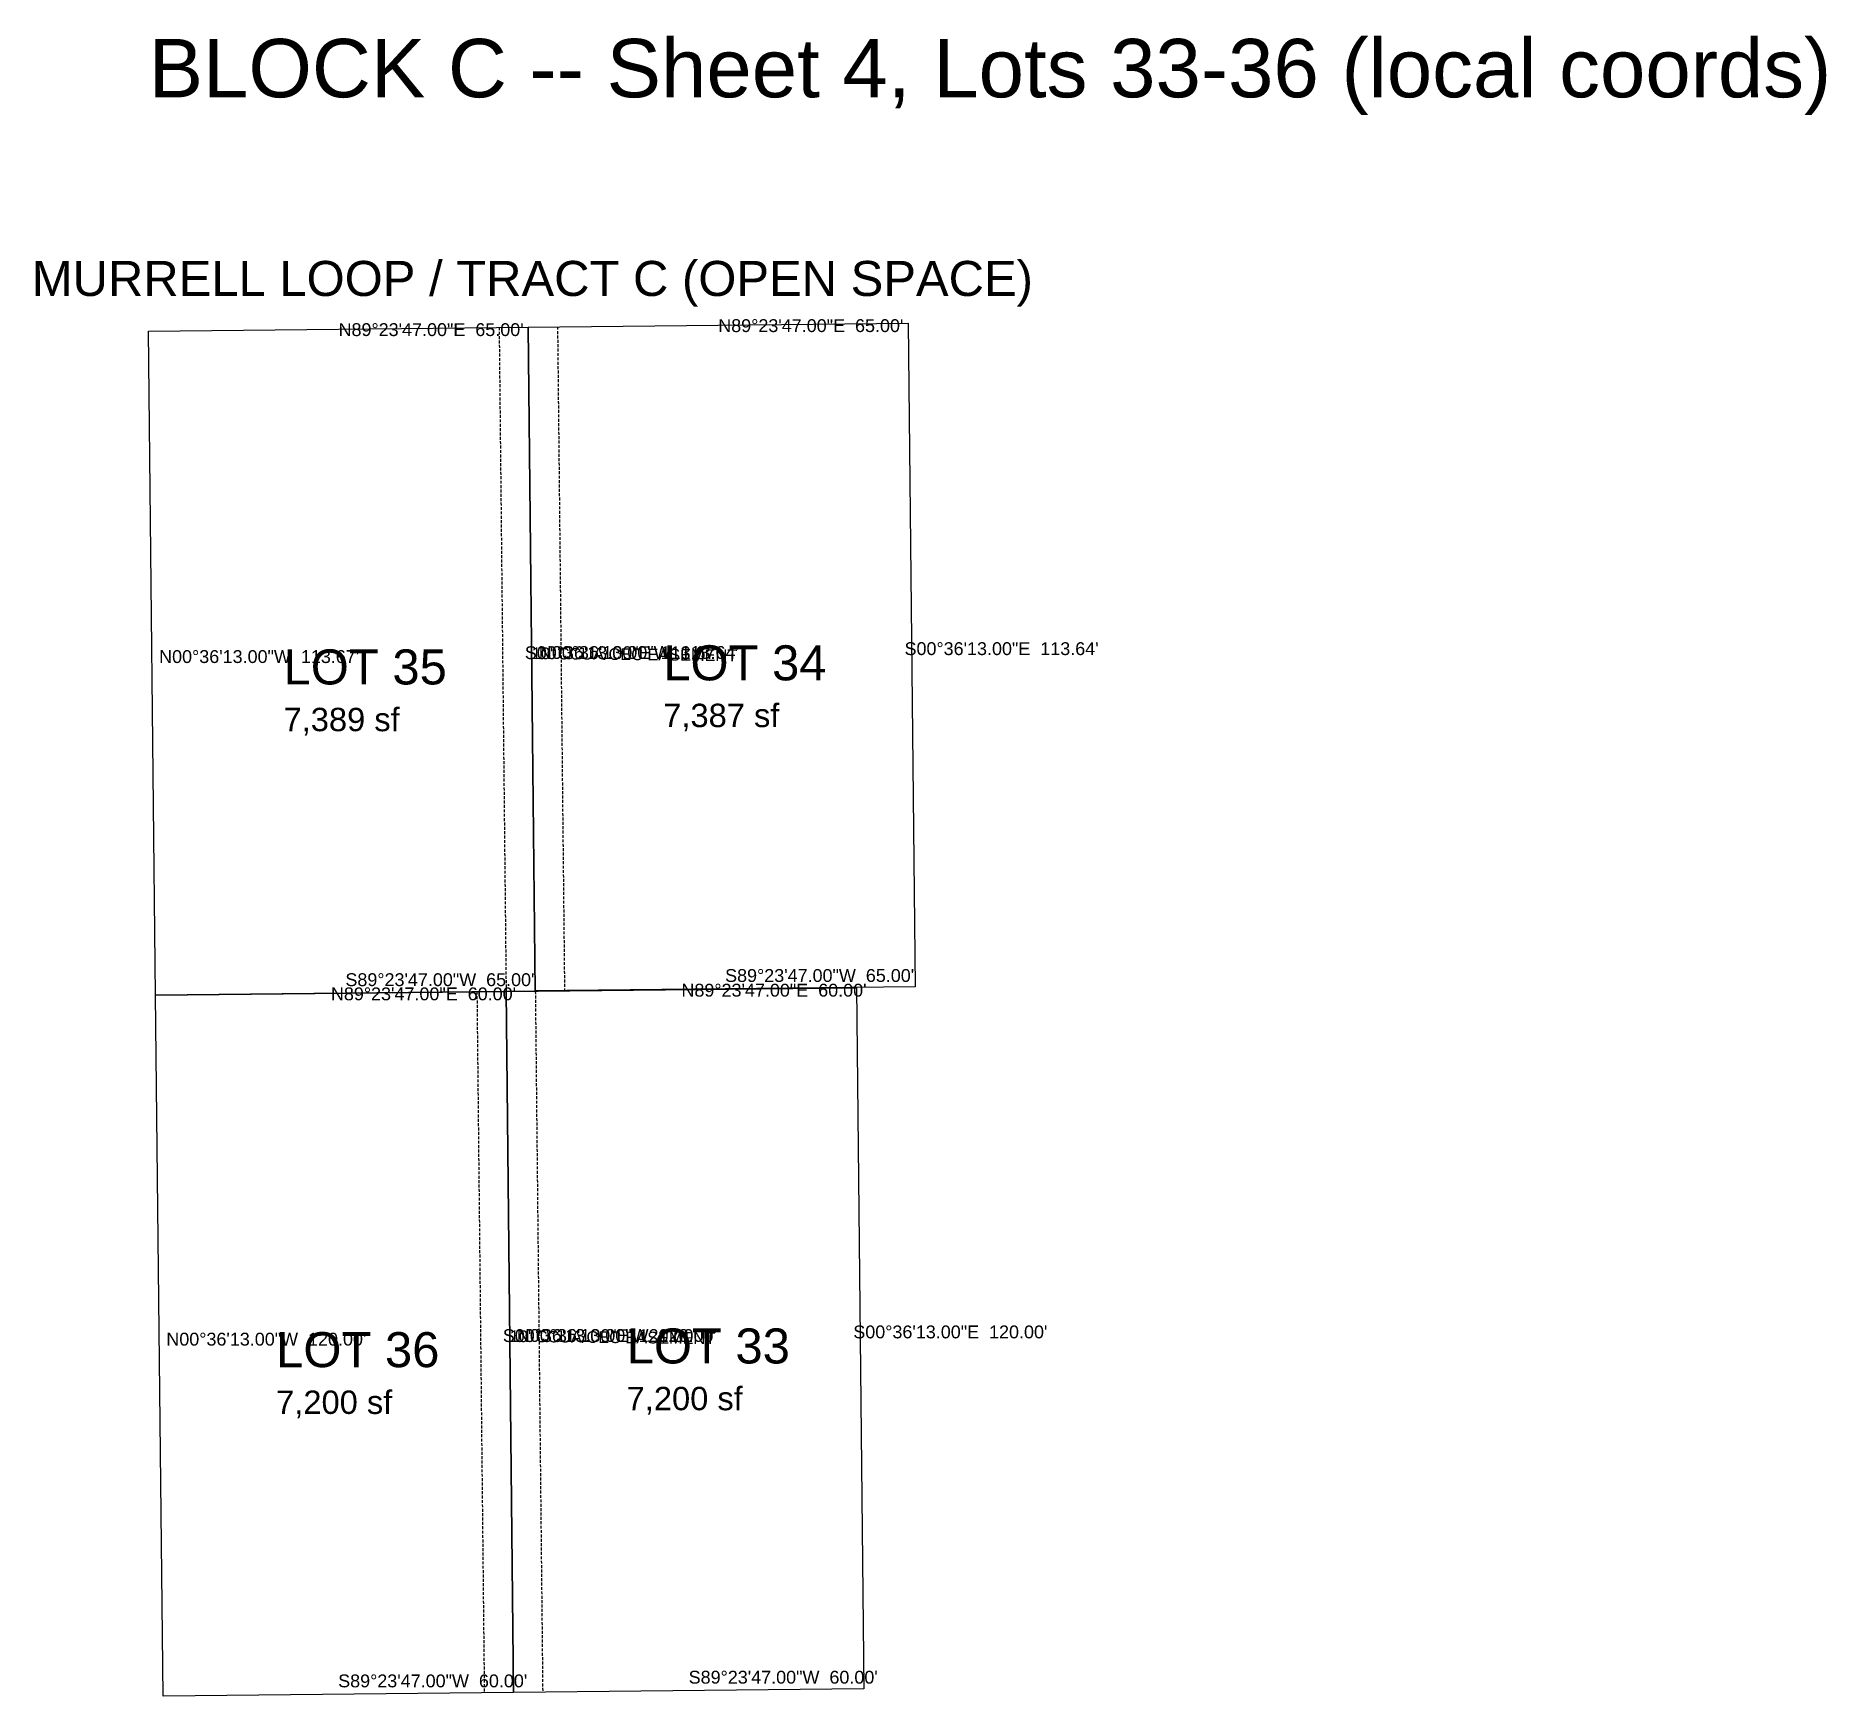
# Model space of a CAD drawing. Extents: x -19 to 673, y -136 to 2051.
# Drawn here: x -19.3 to 287.2, y 1766.3 to 2050.5 of the extents above; entities that cross this region are included whole.
import ezdxf

# ---------------------------------------------------------------- set-up
doc = ezdxf.new("R2010")
doc.units = 0
doc.linetypes.add('DASHED', pattern=[0.75, 0.5, -0.25])
doc.linetypes.add('ROT_-0.60', pattern=[0])
for name, color, linetype in [('BLOCK_TITLE', 2, 'CONTINUOUS'), ('DIM-LABELS', 7, 'CONTINUOUS'), ('EASEMENT', 3, 'DASHED'), ('LOT_LINE', 4, 'CONTINUOUS'), ('ROAD_NAME', 2, 'CONTINUOUS'), ('TEXT-LABELS', 7, 'CONTINUOUS')]:
    doc.layers.add(name, color=color, linetype=linetype)
doc.styles.get("Standard").update_dxf_attribs({"font": 'Arial'})

msp = doc.modelspace()

# ---------------------------------------------------------------- texts
at = {"layer": 'BLOCK_TITLE'}
msp.add_text('BLOCK C -- Sheet 4, Lots 33-36 (local coords)', height=10, dxfattribs=at).set_placement((0, 2040))
at = {"layer": 'DIM-LABELS'}
for s, p in [('N89%%d23\'47.00"E  65.00\'', (32.5108, 1999.1424)), ('N89%%d23\'47.00"E  65.00\'', (97.5072, 1999.8272)), ('N00%%d36\'13.00"W  113.64\'', (66.7949, 1943.8806)), ('S00%%d36\'13.00"E  113.64\'', (129.3914, 1944.54)), ('N00%%d36\'13.00"W  113.67\'', (1.7987, 1943.1808)), ('S00%%d36\'13.00"E  113.67\'', (64.3952, 1943.8403)), ('S89%%d23\'47.00"W  65.00\'', (33.683, 1887.8786)), ('N89%%d23\'47.00"E  60.00\'', (91.2051, 1886.0845)), ('S89%%d23\'47.00"W  65.00\'', (98.6791, 1888.5934)), ('N89%%d23\'47.00"E  60.00\'', (31.2085, 1885.4524)), ('S00%%d36\'13.00"E  120.00\'', (120.623, 1827.5912)), ('N00%%d36\'13.00"W  120.00\'', (3.0295, 1826.3523)), ('S00%%d36\'13.00"E  120.00\'', (60.6263, 1826.9591)), ('N00%%d36\'13.00"W  120.00\'', (63.0262, 1826.9844)), ('S89%%d23\'47.00"W  60.00\'', (32.4474, 1767.8589)), ('S89%%d23\'47.00"W  60.00\'', (92.444, 1768.491))]:
    msp.add_text(s, height=2.2, dxfattribs=at).set_placement(p)
at = {"layer": 'ROAD_NAME'}
msp.add_text('MURRELL LOOP / TRACT C (OPEN SPACE)', height=6, dxfattribs=at).set_placement((-20, 2006))
at = {"layer": 'TEXT-LABELS'}
for s, height, p in [('LOT 34', 6, (88.0932, 1940.2103)), ('LOT 35', 6, (23.0969, 1939.5105)), ('7,389 sf', 4, (23.0969, 1931.5105)), ('7,387 sf', 4, (88.0932, 1932.2103)), ('LOT 36', 6, (21.8279, 1822.6557)), ('LOT 33', 6, (81.8246, 1823.2878)), ('7,200 sf', 4, (21.8279, 1814.6557)), ('7,200 sf', 4, (81.8246, 1815.2878))]:
    msp.add_text(s, height=height, dxfattribs=at).set_placement(p)
at = {"layer": 'TEXT-LABELS', "linetype": 'ROT_-0.60'}
for p in [(65.5951, 1943.8529), (61.8263, 1826.9717)]:
    msp.add_text("10' CCUA/CEC EASEMENT", height=2, rotation=-0.6, dxfattribs=at).set_placement(p)

# ---------------------------------------------------------------- linework, layer by layer
at = {"layer": 'EASEMENT'}
for p, q in [((59.9967, 2000.6321), (61.1942, 1886.9684)), ((69.9961, 2000.7374), (71.1936, 1887.0737)), ((56.1944, 1886.9157), (57.4586, 1766.9224)), ((66.1939, 1887.0211), (67.4581, 1767.0277))]:
    msp.add_line(p, q, dxfattribs=at)
at = {"layer": 'LOT_LINE'}
for p, q in [((64.9964, 2000.6848), (129.9928, 2001.3695)), ((129.9928, 2001.3695), (131.19, 1887.7358)), ((0, 2000), (64.9964, 2000.6848)), ((1.1975, 1886.3363), (0, 2000)), ((64.9964, 2000.6848), (66.1939, 1887.0211)), ((66.1936, 1887.0511), (64.9964, 2000.6848)), ((66.1939, 1887.0211), (1.1975, 1886.3363)), ((1.1975, 1886.3363), (61.1942, 1886.9684)), ((2.4617, 1766.343), (1.1975, 1886.3363)), ((61.1942, 1886.9684), (121.1908, 1887.6005)), ((61.1942, 1886.9684), (62.4583, 1766.9751)), ((62.4583, 1766.9751), (61.1942, 1886.9684)), ((131.19, 1887.7358), (66.1936, 1887.0511)), ((121.1908, 1887.6005), (122.455, 1767.6071)), ((62.4583, 1766.9751), (2.4617, 1766.343)), ((122.455, 1767.6071), (62.4583, 1766.9751))]:
    msp.add_line(p, q, dxfattribs=at)

msp.set_redraw_order([(e.dxf.handle, doc.entitydb.next_handle()) for e in msp.query("TEXT MTEXT ATTDEF DIMENSION ARC_DIMENSION")])  # texts and dimensions are drawn at this point

doc.saveas('drawing.dxf')
